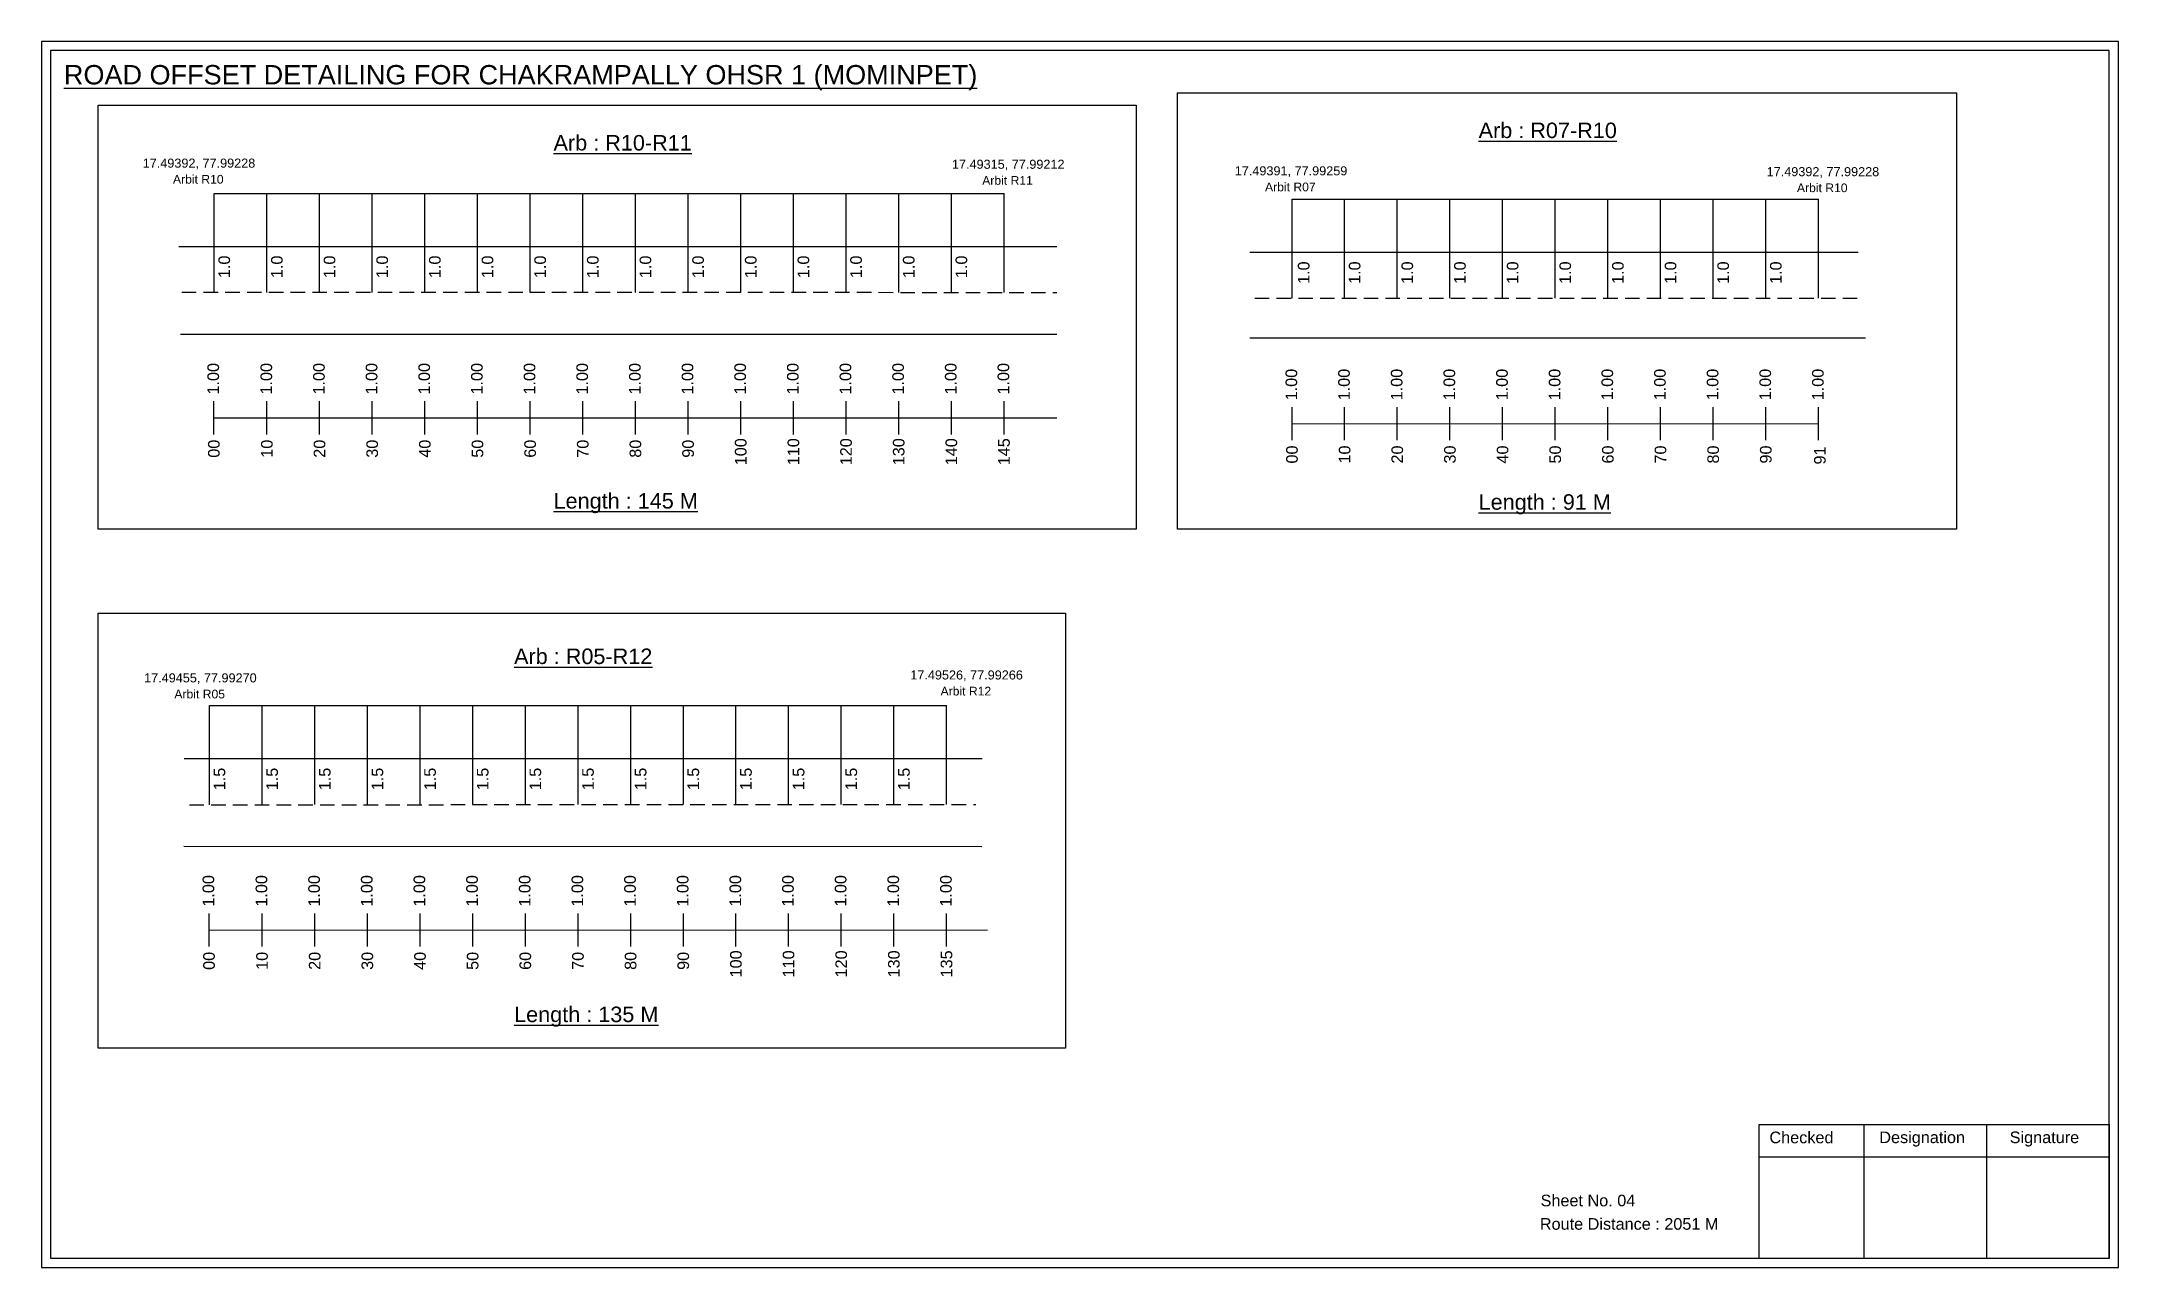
# Model space of a CAD drawing. Header units: inches. Extents: x 1943 to 8965, y 112 to 3168.
# Drawn here: x 4376 to 4912, y 941 to 1258 of the extents above; entities that cross this region are included whole.
import ezdxf

# ---------------------------------------------------------------- set-up
doc = ezdxf.new("R2010")
doc.units = ezdxf.units.IN
doc.header["$MEASUREMENT"] = 0
doc.linetypes.add('DASHED2', pattern=[0.375, 0.25, -0.125])
doc.layers.add('PDF_Geometry', color=7, linetype='Continuous')
doc.layers.add('PDF_Text', color=5, linetype='Continuous')
doc.styles.add('PDF Arial', font='arial.ttf')
doc.styles.get("Standard").update_dxf_attribs({"font": 'arial.ttf'})

msp = doc.modelspace()

# ---------------------------------------------------------------- texts
at = {"color": 242, "true_color": 0xcd2027}
for s, height, p in [('%%UROAD OFFSET DETAILING FOR CHAKRAMPALLY OHSR 1 (MOMINPET)', 5, (4381.45, 1246.87)), ('%%UArb : R10-R11', 4, (4507.92, 1229.79)), ('%%UArb : R07-R10', 4, (4746.87, 1232.99)), ('%%ULength : 145 M', 4, (4507.92, 1137.29)), ('%%ULength : 91 M', 4, (4746.87, 1136.99)), ('%%UArb : R05-R12', 4, (4497.73, 1097.12)), ('%%ULength : 135 M', 4, (4497.73, 1004.62))]:
    msp.add_text(s, height=height, dxfattribs=at).set_placement(p)
at = {"color": 5}
for s, height, p in [('17.49392, 77.99228', 2.34, (4401.8, 1225.36)), ('Arbit R10', 2.246, (4409.62, 1221.23)), ('17.49315, 77.99212', 2.34, (4610.83, 1225.07)), ('Arbit R11', 2.246, (4618.65, 1220.94)), ('17.49391, 77.99259', 2.34, (4683.88, 1223.37)), ('17.49392, 77.99228', 2.34, (4821.27, 1223.15)), ('Arbit R07', 2.246, (4691.7, 1219.25)), ('Arbit R10', 2.246, (4829.09, 1219.03)), ('17.49455, 77.99270', 2.34, (4402.16, 1092.38)), ('17.49526, 77.99266', 2.34, (4600.07, 1093.13)), ('Arbit R05', 2.246, (4409.98, 1088.25)), ('Arbit R12', 2.246, (4607.89, 1089))]:
    msp.add_text(s, height=height, dxfattribs=at).set_placement(p)
for s, p in [('1.0', (4424.36, 1196.82)), ('1.0', (4437.96, 1196.82)), ('1.0', (4451.56, 1196.82)), ('1.0', (4465.16, 1196.82)), ('1.0', (4478.76, 1196.82)), ('1.0', (4492.36, 1196.82)), ('1.0', (4505.96, 1196.82)), ('1.0', (4519.56, 1196.82)), ('1.0', (4533.16, 1196.82)), ('1.0', (4546.76, 1196.82)), ('1.0', (4560.36, 1196.82)), ('1.0', (4573.96, 1196.82)), ('1.0', (4587.56, 1196.82)), ('1.0', (4601.16, 1196.82)), ('1.0', (4614.76, 1196.82)), ('1.0', (4703.18, 1195.31)), ('1.0', (4716.34, 1195.31)), ('1.0', (4729.94, 1195.31)), ('1.0', (4743.54, 1195.31)), ('1.0', (4757.14, 1195.31)), ('1.0', (4770.74, 1195.31)), ('1.0', (4784.34, 1195.31)), ('1.0', (4797.94, 1195.31)), ('1.0', (4811.54, 1195.31)), ('1.0', (4825.14, 1195.31)), ('1.5', (4423.12, 1064.51)), ('1.5', (4436.72, 1064.51)), ('1.5', (4450.32, 1064.51)), ('1.5', (4463.92, 1064.51)), ('1.5', (4477.52, 1064.51)), ('1.5', (4491.12, 1064.51)), ('1.5', (4504.72, 1064.51)), ('1.5', (4518.32, 1064.51)), ('1.5', (4531.92, 1064.51)), ('1.5', (4545.52, 1064.51)), ('1.5', (4559.12, 1064.51)), ('1.5', (4572.72, 1064.51)), ('1.5', (4586.32, 1064.51)), ('1.5', (4599.92, 1064.51))]:
    msp.add_text(s, height=3, rotation=90).set_placement(p)
at = {"color": 217, "true_color": 0x93278f}
for s, p in [('1.00', (4421.52, 1166.74)), ('1.00', (4435.22, 1166.74)), ('1.00', (4448.82, 1166.74)), ('1.00', (4462.42, 1166.74)), ('1.00', (4476.02, 1166.74)), ('1.00', (4489.62, 1166.74)), ('1.00', (4503.22, 1166.74)), ('1.00', (4516.82, 1166.74)), ('1.00', (4530.42, 1166.74)), ('1.00', (4544.02, 1166.74)), ('1.00', (4557.62, 1166.74)), ('1.00', (4571.22, 1166.74)), ('1.00', (4584.82, 1166.74)), ('1.00', (4598.42, 1166.74)), ('1.00', (4612.02, 1166.74)), ('1.00', (4625.62, 1166.74)), ('1.00', (4700, 1165.24)), ('1.00', (4713.6, 1165.24)), ('1.00', (4727.2, 1165.24)), ('1.00', (4740.8, 1165.24)), ('1.00', (4754.4, 1165.24)), ('1.00', (4768, 1165.24)), ('1.00', (4781.6, 1165.24)), ('1.00', (4795.2, 1165.24)), ('1.00', (4808.8, 1165.24)), ('1.00', (4822.4, 1165.24)), ('1.00', (4836, 1165.24)), ('00', (4421.67, 1150.42)), ('10', (4435.37, 1150.42)), ('20', (4448.97, 1150.42)), ('30', (4462.57, 1150.42)), ('40', (4476.17, 1150.42)), ('50', (4489.77, 1150.42)), ('60', (4503.37, 1150.42)), ('70', (4516.97, 1150.42)), ('80', (4530.57, 1150.42)), ('90', (4544.17, 1150.42)), ('100', (4557.77, 1148.47)), ('110', (4571.37, 1148.47)), ('120', (4584.97, 1148.47)), ('130', (4598.57, 1148.47)), ('140', (4612.17, 1148.47)), ('145', (4625.77, 1148.47)), ('00', (4700.15, 1148.92)), ('10', (4713.75, 1148.92)), ('20', (4727.35, 1148.92)), ('30', (4740.95, 1148.92)), ('40', (4754.55, 1148.92)), ('50', (4768.15, 1148.92)), ('60', (4781.75, 1148.92)), ('70', (4795.35, 1148.92)), ('80', (4808.95, 1148.92)), ('90', (4822.55, 1148.92)), ('91', (4836.52, 1148.67)), ('1.00', (4420.27, 1034.44)), ('1.00', (4433.97, 1034.44)), ('1.00', (4447.57, 1034.44)), ('1.00', (4461.17, 1034.44)), ('1.00', (4474.77, 1034.44)), ('1.00', (4488.37, 1034.44)), ('1.00', (4501.97, 1034.44)), ('1.00', (4515.57, 1034.44)), ('1.00', (4529.17, 1034.44)), ('1.00', (4542.77, 1034.44)), ('1.00', (4556.37, 1034.44)), ('1.00', (4569.97, 1034.44)), ('1.00', (4583.57, 1034.44)), ('1.00', (4597.17, 1034.44)), ('1.00', (4610.77, 1034.44)), ('00', (4420.42, 1018.11)), ('10', (4434.12, 1018.11)), ('20', (4447.72, 1018.11)), ('30', (4461.32, 1018.11)), ('40', (4474.92, 1018.11)), ('50', (4488.52, 1018.11)), ('60', (4502.12, 1018.11)), ('70', (4515.72, 1018.11)), ('80', (4529.32, 1018.11)), ('90', (4542.92, 1018.11)), ('100', (4556.52, 1016.16)), ('110', (4570.12, 1016.16)), ('120', (4583.72, 1016.16)), ('130', (4597.32, 1016.16)), ('135', (4610.92, 1016.16))]:
    msp.add_text(s, height=3, rotation=90, dxfattribs=at).set_placement(p)
for s, p in [('Sheet No. 04', (4762.88, 957.03)), ('Route Distance : 2051 M', (4762.69, 950.98))]:
    msp.add_text(s, height=3).set_placement(p)
at = {"layer": 'PDF_Text', "color": 7, "attachment_point": 7, "style": 'PDF Arial'}
for s, insert, char_height in [('Checked', (4821.99, 973.28), 3.001), ('Designation', (4850.37, 972.45), 3.0006), ('Signature', (4884.05, 972.45), 3.001)]:
    msp.add_mtext(s, dxfattribs=dict(at, insert=insert, char_height=char_height))

# ---------------------------------------------------------------- linework, layer by layer
at = {"color": 5}
for p, q in [((4420.3, 1218.68), (4624.3, 1218.68)), ((4698.67, 1217.18), (4834.67, 1217.18)), ((4419.05, 1086.37), (4609.45, 1086.37))]:
    msp.add_line(p, q, dxfattribs=at)
for p, q in [((4420.3, 1193.14), (4420.3, 1218.68)), ((4433.9, 1193.14), (4433.9, 1218.68)), ((4447.5, 1193.14), (4447.5, 1218.68)), ((4461.1, 1193.14), (4461.1, 1218.68)), ((4474.7, 1193.14), (4474.7, 1218.68)), ((4488.3, 1193.14), (4488.3, 1218.68)), ((4501.9, 1193.14), (4501.9, 1218.68)), ((4515.5, 1193.14), (4515.5, 1218.68)), ((4529.1, 1193.14), (4529.1, 1218.68)), ((4542.7, 1193.14), (4542.7, 1218.68)), ((4556.3, 1193.14), (4556.3, 1218.68)), ((4569.9, 1193.14), (4569.9, 1218.68)), ((4583.5, 1193.14), (4583.5, 1218.68)), ((4597.1, 1193.14), (4597.1, 1218.68)), ((4610.7, 1193.14), (4610.7, 1218.68)), ((4624.3, 1193.14), (4624.3, 1218.68)), ((4698.67, 1191.64), (4698.67, 1217.18)), ((4712.27, 1191.64), (4712.27, 1217.18)), ((4725.87, 1191.64), (4725.87, 1217.18)), ((4739.47, 1191.64), (4739.47, 1217.18)), ((4753.07, 1191.64), (4753.07, 1217.18)), ((4766.67, 1191.64), (4766.67, 1217.18)), ((4780.27, 1191.64), (4780.27, 1217.18)), ((4793.87, 1191.64), (4793.87, 1217.18)), ((4807.47, 1191.64), (4807.47, 1217.18)), ((4821.07, 1191.64), (4821.07, 1217.18)), ((4834.67, 1191.64), (4834.67, 1217.18)), ((4411.1, 1205.03), (4637.9, 1205.03)), ((4687.79, 1203.52), (4844.95, 1203.52)), ((4411.57, 1182.34), (4637.9, 1182.31)), ((4846.77, 1181.34), (4687.79, 1181.34)), ((4419.05, 1060.77), (4419.05, 1086.37)), ((4432.65, 1060.84), (4432.65, 1086.37)), ((4446.25, 1060.84), (4446.25, 1086.37)), ((4459.85, 1060.84), (4459.85, 1086.37)), ((4473.45, 1060.84), (4473.45, 1086.37)), ((4487.05, 1060.84), (4487.05, 1086.37)), ((4500.65, 1060.84), (4500.65, 1086.37)), ((4514.25, 1060.84), (4514.25, 1086.37)), ((4527.85, 1060.84), (4527.85, 1086.37)), ((4541.45, 1060.84), (4541.45, 1086.37)), ((4555.05, 1060.84), (4555.05, 1086.37)), ((4568.65, 1060.84), (4568.65, 1086.37)), ((4582.25, 1060.84), (4582.25, 1086.37)), ((4595.85, 1060.84), (4595.85, 1086.37)), ((4609.45, 1060.84), (4609.45, 1086.37)), ((4412.51, 1072.71), (4618.61, 1072.72)), ((4412.41, 1050.11), (4618.57, 1050.01))]:
    msp.add_line(p, q)
at = {"linetype": 'DASHED2', "ltscale": 15}
for p, q in [((4411.89, 1193.19), (4637.9, 1193.14)), ((4689.06, 1191.64), (4844.95, 1191.64)), ((4413.86, 1060.77), (4617.04, 1060.84))]:
    msp.add_line(p, q, dxfattribs=at)
at = {"color": 217, "true_color": 0x93278f}
for p, q in [((4420.19, 1156.44), (4420.19, 1165)), ((4433.9, 1156.44), (4433.9, 1165)), ((4447.5, 1156.44), (4447.5, 1165)), ((4461.1, 1156.44), (4461.1, 1165)), ((4474.7, 1156.44), (4474.7, 1165)), ((4488.3, 1156.44), (4488.3, 1165)), ((4501.9, 1156.44), (4501.9, 1165)), ((4515.5, 1156.44), (4515.5, 1165)), ((4529.1, 1156.44), (4529.1, 1165)), ((4542.7, 1156.44), (4542.7, 1165)), ((4556.3, 1156.44), (4556.3, 1165)), ((4569.9, 1156.44), (4569.9, 1165)), ((4583.5, 1156.44), (4583.5, 1165)), ((4597.1, 1156.44), (4597.1, 1165)), ((4610.7, 1156.44), (4610.7, 1165)), ((4624.3, 1156.44), (4624.3, 1165)), ((4420.3, 1160.71), (4637.9, 1160.76)), ((4698.67, 1154.94), (4698.67, 1163.5)), ((4698.67, 1159.21), (4834.67, 1159.24)), ((4712.27, 1154.94), (4712.27, 1163.5)), ((4725.87, 1154.94), (4725.87, 1163.5)), ((4739.47, 1154.94), (4739.47, 1163.5)), ((4753.07, 1154.94), (4753.07, 1163.5)), ((4766.67, 1154.94), (4766.67, 1163.5)), ((4780.27, 1154.94), (4780.27, 1163.5)), ((4793.87, 1154.94), (4793.87, 1163.5)), ((4807.47, 1154.94), (4807.47, 1163.5)), ((4821.07, 1154.94), (4821.07, 1163.5)), ((4834.67, 1154.94), (4834.67, 1163.5)), ((4418.94, 1024.14), (4418.94, 1032.7)), ((4432.65, 1024.14), (4432.65, 1032.7)), ((4446.25, 1024.14), (4446.25, 1032.7)), ((4459.85, 1024.14), (4459.85, 1032.7)), ((4473.45, 1024.14), (4473.45, 1032.7)), ((4487.05, 1024.14), (4487.05, 1032.7)), ((4500.65, 1024.14), (4500.65, 1032.7)), ((4514.25, 1024.14), (4514.25, 1032.7)), ((4527.85, 1024.14), (4527.85, 1032.7)), ((4541.45, 1024.14), (4541.45, 1032.7)), ((4555.05, 1024.14), (4555.05, 1032.7)), ((4568.65, 1024.14), (4568.65, 1032.7)), ((4582.25, 1024.14), (4582.25, 1032.7)), ((4595.85, 1024.14), (4595.85, 1032.7)), ((4609.45, 1024.14), (4609.45, 1032.7)), ((4418.94, 1028.41), (4620.01, 1028.45))]:
    msp.add_line(p, q, dxfattribs=at)
for points in [[(4669.08, 1244.66), (4870.31, 1244.66), (4870.31, 1131.98), (4669.08, 1131.98)], [(4390.31, 1241.5), (4658.4, 1241.5), (4658.4, 1131.98), (4390.31, 1131.98)], [(4390.31, 1110.27), (4640.17, 1110.27), (4640.17, 997.91), (4390.31, 997.91)]]:
    msp.add_lwpolyline(points, close=True)
at = {"layer": 'PDF_Geometry'}
for points in [[(4375.67, 1257.94), (4375.67, 941.23), (4912.14, 941.23), (4912.14, 1257.94)], [(4378, 1255.62), (4378, 943.65), (4909.73, 943.65), (4909.73, 1255.62)]]:
    msp.add_lwpolyline(points, close=True, dxfattribs=at)
at = {"layer": 'PDF_Geometry', "color": 242, "true_color": 0xcc1f26}
msp.add_lwpolyline([(4909.73, 943.56), (4819.38, 943.56), (4819.38, 978.17), (4909.73, 978.17)], close=True, dxfattribs=at)
for points in [[(4846.36, 978.17), (4846.36, 943.56)], [(4878.09, 978.17), (4878.09, 943.56)], [(4819.38, 969.8), (4909.73, 969.8)]]:
    msp.add_lwpolyline(points, dxfattribs=at)

msp.set_redraw_order([(e.dxf.handle, doc.entitydb.next_handle()) for e in msp.query("TEXT MTEXT ATTDEF DIMENSION ARC_DIMENSION")])  # texts and dimensions are drawn at this point

doc.saveas('drawing.dxf')
